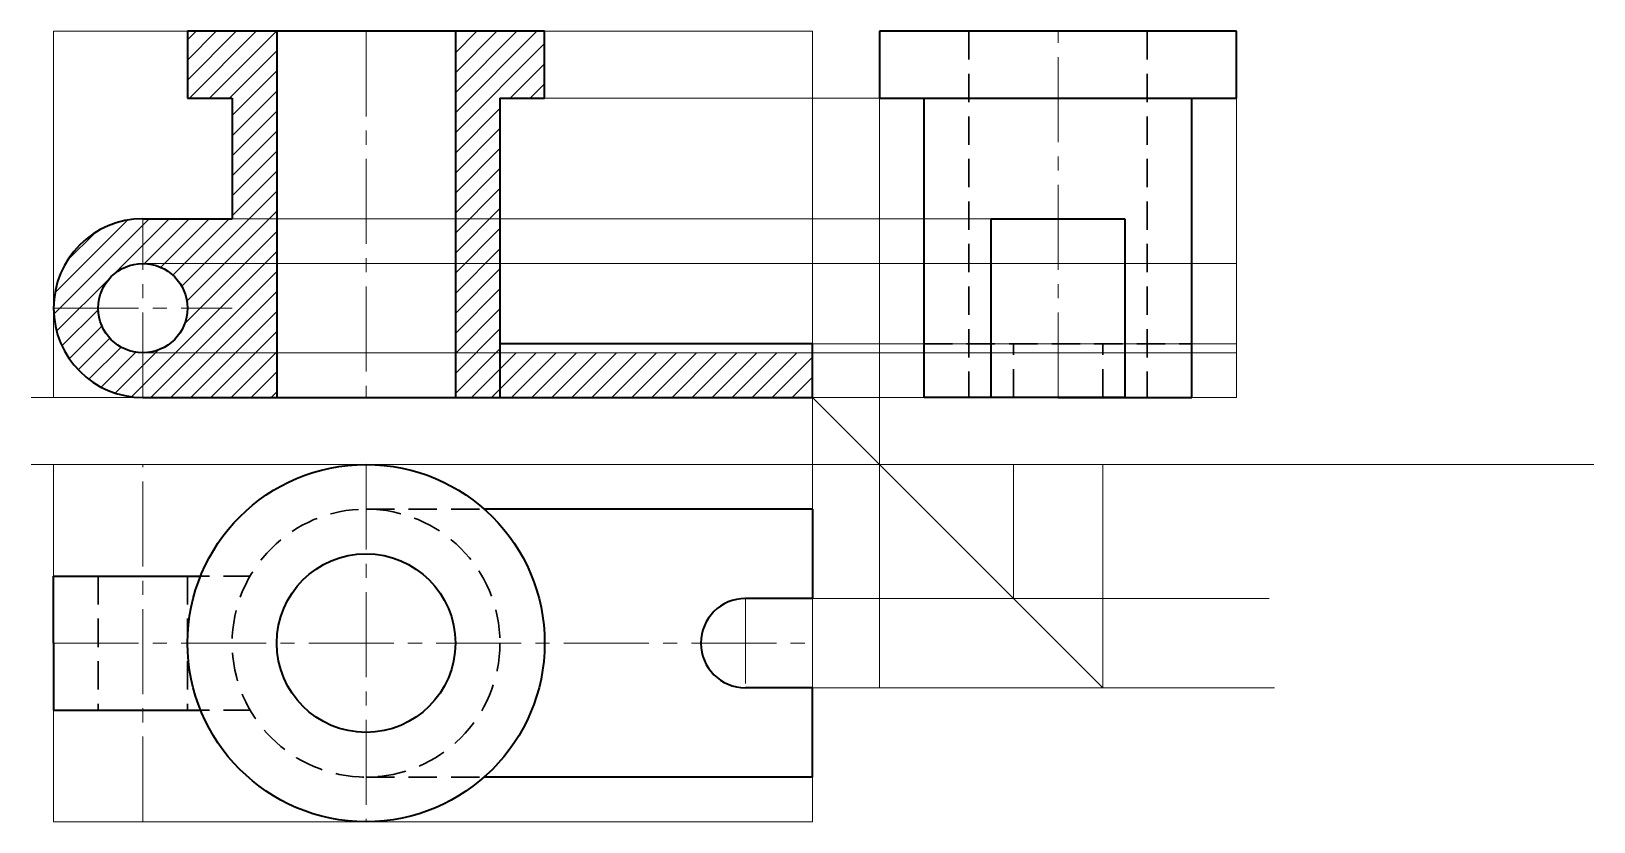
# Model space of a CAD drawing. Header units: millimetres. Extents: x 0 to 7799, y -473 to 358.
# Drawn here: x 4942.9 to 5292.9, y -11.2 to 165.8 of the extents above; entities that cross this region are included whole.
import ezdxf

# ---------------------------------------------------------------- set-up
doc = ezdxf.new("R2010")
doc.units = ezdxf.units.MM
doc.linetypes.add('CENTER2', pattern=[28.575, 19.05, -3.175, 3.175, -3.175])
doc.linetypes.add('DASHED2', pattern=[9.525, 6.35, -3.175])
for name, color, linetype, lineweight in [('Centre', 1, 'CENTER2', 20), ('Dimension n Hatch', 6, 'Continuous', 20), ('Hidden', 3, 'DASHED2', 30), ('Object', 2, 'Continuous', 40), ('Projection', 5, 'Continuous', 5)]:
    doc.layers.add(name, color=color, linetype=linetype, lineweight=lineweight)

msp = doc.modelspace()

# ---------------------------------------------------------------- hatches: boundary and pattern name
at = {"layer": 'Dimension n Hatch'}
h = msp.add_hatch(dxfattribs=at)
h.set_pattern_fill('ANSI31', color=256)
h.set_pattern_definition([(45, (-358.5377, 0), (-2.245064, 2.245064), [])])
h.paths.add_polyline_path([(4997.934, 165.791), (4977.934, 165.791), (4977.934, 150.791), (4997.934, 150.791)])
h.paths.add_polyline_path([(5057.934, 165.791), (5037.934, 165.791), (5037.934, 150.791), (5047.934, 150.791), (5057.934, 150.791)])
h.paths.add_polyline_path([(4997.934, 150.791), (4987.934, 150.791), (4987.934, 123.791), (4997.934, 123.791)])
h.paths.add_polyline_path([(4997.934, 123.791), (4987.934, 123.791), (4987.934, 113.791), (4997.934, 113.791)])
h.paths.add_polyline_path([(4997.934, 113.791), (4987.934, 113.791), (4987.934, 93.791), (4997.934, 93.791)])
h.paths.add_polyline_path([(4997.934, 93.791), (4987.934, 93.791), (4987.934, 83.791), (4997.934, 83.791)])
h.paths.add_polyline_path([(5047.934, 150.791), (5037.934, 150.791), (5037.934, 123.791), (5047.934, 123.791)])
h.paths.add_polyline_path([(5047.934, 123.791), (5037.934, 123.791), (5037.934, 113.791), (5047.934, 113.791)])
h.paths.add_polyline_path([(5047.934, 113.791), (5037.934, 113.791), (5037.934, 93.791), (5047.934, 93.791)])
h.paths.add_polyline_path([(5047.934, 93.791), (5037.934, 93.791), (5037.934, 83.791), (5047.934, 83.791)])
h.paths.add_polyline_path([(5117.934, 93.791), (5047.934, 93.791), (5047.934, 83.791), (5117.934, 83.791)])
h.paths.add_polyline_path([(4987.934, 123.791), (4967.934, 123.791), (4967.934, 113.791), (4987.934, 113.791)])
h.paths.add_polyline_path([(4987.934, 113.791), (4967.934, 113.791, -0.4142136), (4977.934, 103.791), (4987.934, 103.791)])
h.paths.add_polyline_path([(4987.934, 103.791), (4977.934, 103.791, -0.4142136), (4967.934, 93.791), (4987.934, 93.791)])
h.paths.add_polyline_path([(4987.934, 93.791), (4967.934, 93.791), (4967.934, 83.791), (4987.934, 83.791)])
h.paths.add_polyline_path([(4957.934, 103.791), (4947.934, 103.791, 0.4142136), (4967.934, 83.791), (4967.934, 93.791, -0.4142136)])
h.paths.add_polyline_path([(4967.934, 113.791), (4967.934, 123.791, 0.4142136), (4947.934, 103.791), (4957.934, 103.791, -0.4142136)])

# ---------------------------------------------------------------- linework, layer by layer
at = {"layer": 'Centre'}
for p, q in [((5017.934, 165.791), (5017.934, 83.791)), ((5172.934, 83.791), (5172.934, 165.791)), ((4967.934, 83.791), (4967.934, 123.791)), ((4947.934, 103.791), (4987.934, 103.791)), ((4967.934, -11.209), (4967.934, 68.791)), ((5017.934, 68.791), (5017.934, -11.209)), ((5102.934, 38.791), (5102.934, 18.791)), ((4947.934, 28.791), (5117.934, 28.791))]:
    msp.add_line(p, q, dxfattribs=at)
at = {"layer": 'Hidden'}
for p, q in [((5152.934, 165.791), (5152.934, 83.791)), ((5192.934, 165.791), (5192.934, 83.791)), ((5142.934, 95.791), (5202.934, 95.791)), ((5162.934, 83.791), (5162.934, 95.791)), ((5182.934, 83.791), (5182.934, 95.791)), ((5017.934, 58.791), (5117.934, 58.791)), ((4947.934, 43.791), (4991.953, 43.791)), ((4957.934, 43.791), (4957.934, 13.791)), ((4977.934, 43.791), (4977.934, 13.791)), ((4947.934, 13.791), (4991.953, 13.791)), ((5017.934, -1.209), (5117.934, -1.209))]:
    msp.add_line(p, q, dxfattribs=at)
msp.add_circle((5017.934, 28.791), 30, dxfattribs=at)
at = {"layer": 'Object'}
for p, q in [((5017.934, 165.791), (4977.934, 165.791)), ((4977.934, 165.791), (4977.934, 150.791)), ((5017.934, 165.791), (4997.934, 165.791)), ((4997.934, 165.791), (4997.934, 83.791)), ((5057.934, 165.791), (5017.934, 165.791)), ((5037.934, 165.791), (5037.934, 83.791)), ((5057.934, 150.791), (5057.934, 165.791)), ((5212.934, 165.791), (5132.934, 165.791)), ((5132.934, 165.791), (5132.934, 150.791)), ((5172.934, 165.791), (5152.934, 165.791)), ((5212.934, 150.791), (5212.934, 165.791)), ((4977.934, 150.791), (4987.934, 150.791)), ((4987.934, 150.791), (4987.934, 123.791)), ((5047.934, 150.791), (5047.934, 83.791)), ((5047.934, 150.791), (5057.934, 150.791)), ((5132.934, 150.791), (5142.934, 150.791)), ((5142.934, 83.791), (5142.934, 150.791)), ((5142.934, 150.791), (5212.934, 150.791)), ((5202.934, 83.791), (5202.934, 150.791)), ((4967.934, 123.791), (4987.934, 123.791)), ((5157.934, 83.791), (5157.934, 123.791)), ((5157.934, 123.791), (5187.934, 123.791)), ((5187.934, 123.791), (5187.934, 83.791)), ((5117.934, 95.791), (5047.934, 95.791)), ((5117.934, 83.791), (5117.934, 95.791)), ((4967.934, 83.791), (4987.934, 83.791)), ((4987.934, 83.791), (5117.934, 83.791)), ((5172.934, 83.791), (5142.934, 83.791)), ((5172.934, 83.791), (5157.934, 83.791)), ((5187.934, 83.791), (5172.934, 83.791)), ((5172.934, 83.791), (5202.934, 83.791)), ((5117.934, 58.791), (5044.392, 58.791)), ((5117.934, 58.791), (5117.934, 38.791)), ((4947.934, 28.791), (4947.934, 43.791)), ((4947.934, 43.791), (4980.853, 43.791)), ((5117.934, 38.791), (5102.934, 38.791)), ((4947.934, 28.791), (4947.934, 13.791)), ((5117.934, 18.791), (5102.934, 18.791)), ((5117.934, -1.209), (5117.934, 18.791)), ((4947.934, 13.791), (4980.853, 13.791)), ((5117.934, -1.209), (5044.392, -1.209))]:
    msp.add_line(p, q, dxfattribs=at)
for centre, radius in [((4967.934, 103.791), 10), ((5017.934, 28.791), 40), ((5017.934, 28.791), 20)]:
    msp.add_circle(centre, radius, dxfattribs=at)
for centre, radius in [((4967.934, 103.791), 20), ((5102.934, 28.791), 10)]:
    msp.add_arc(centre, radius, 90, 270, dxfattribs=at)
at = {"layer": 'Projection'}
for p, q in [((4947.934, 83.791), (4947.934, 165.791)), ((4947.934, 165.791), (5117.934, 165.791)), ((5117.934, 83.791), (5117.934, 165.791)), ((5117.934, 165.791), (5117.934, -11.209)), ((5132.934, 165.791), (5132.934, 18.791)), ((5212.934, 165.791), (5132.934, 165.791)), ((5212.934, 83.791), (5212.934, 165.791)), ((5057.934, 150.791), (5212.934, 150.791)), ((4987.934, 123.791), (5157.934, 123.791)), ((4967.934, 113.791), (5212.934, 113.791)), ((5117.934, 95.791), (5212.934, 95.791)), ((4967.934, 93.791), (5212.934, 93.791)), ((4942.934, 83.791), (5212.934, 83.791)), ((5117.934, 83.791), (4947.934, 83.791)), ((5117.934, 83.791), (5132.934, 68.791)), ((5132.934, 83.791), (5212.934, 83.791)), ((4942.934, 68.791), (5292.934, 68.791)), ((4947.934, 68.791), (4947.934, -11.209)), ((5132.934, 68.791), (5132.934, 68.791)), ((5132.934, 68.791), (5182.934, 18.791)), ((5162.934, 38.791), (5162.934, 68.791)), ((5182.934, 18.791), (5182.934, 68.791)), ((5117.934, 38.791), (5220.204, 38.791)), ((5117.934, 18.791), (5221.4, 18.791)), ((4947.934, -11.209), (5117.934, -11.209))]:
    msp.add_line(p, q, dxfattribs=at)

doc.saveas('drawing.dxf')
